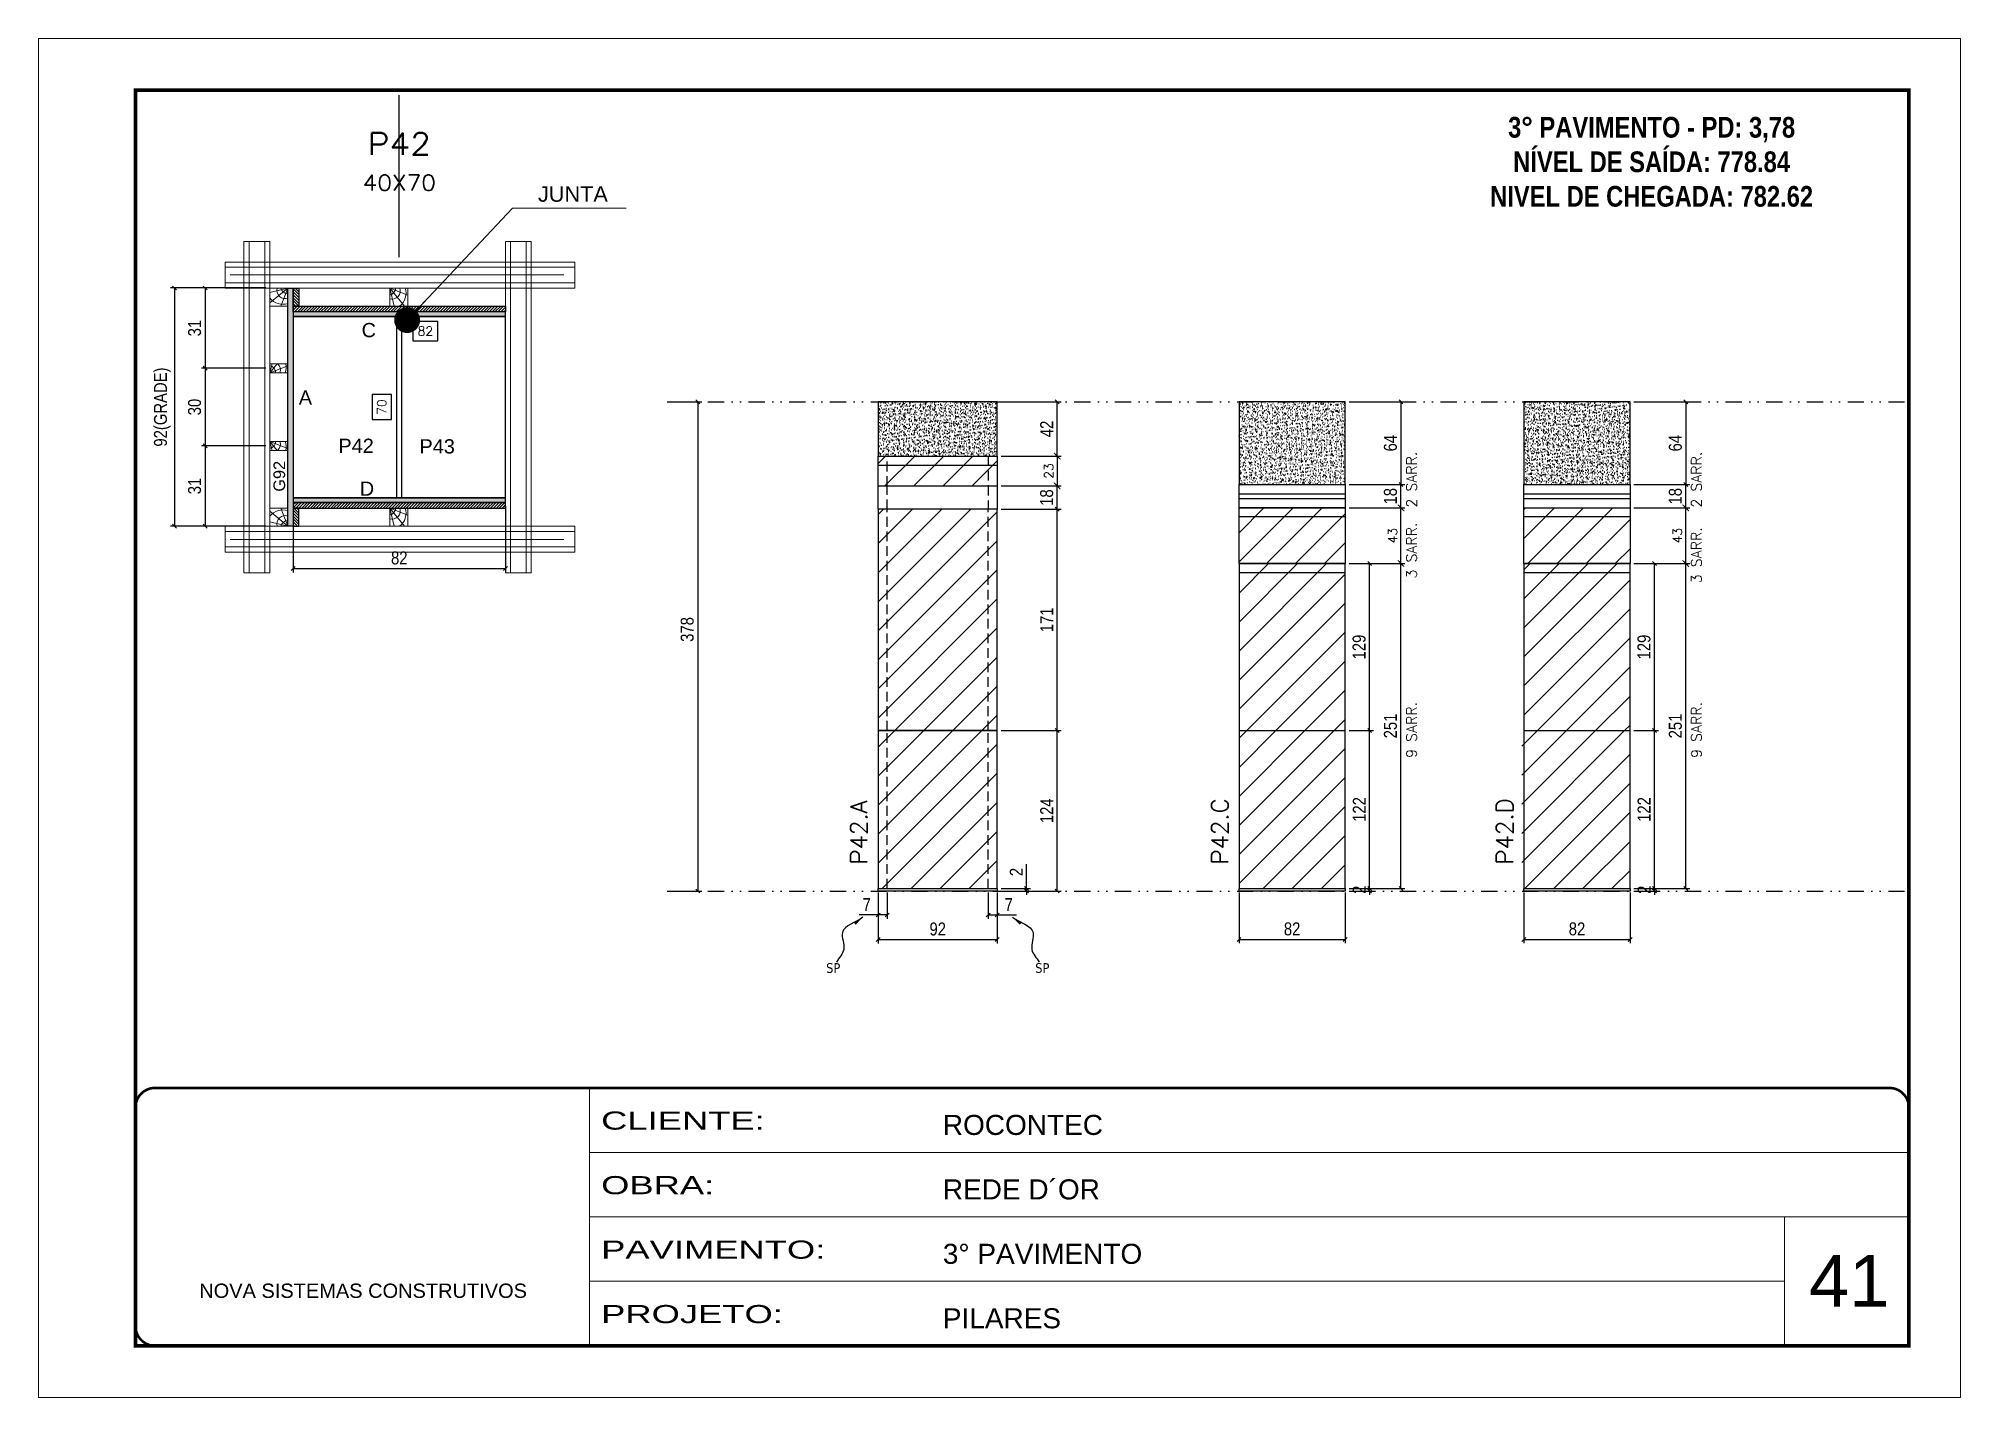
# Model space of a CAD drawing. Extents: x 2949 to 9203, y -16089 to 12527.
# Drawn here: x 2949 to 4434, y -9 to 1041 of the extents above; entities that cross this region are included whole.
import ezdxf
from ezdxf.enums import TextEntityAlignment as Align

# ---------------------------------------------------------------- set-up
doc = ezdxf.new("R2010")
doc.units = 0
for name, pattern in [('CONTINUO', [0]), ('DASHED', [0.75, 0.5, -0.25]), ('DIVIDE2', [0.625, 0.25, -0.125, 0, -0.125, 0, -0.125]), ('HIDDEN', [0.375, 0.25, -0.125])]:
    doc.linetypes.add(name, pattern=pattern)
for name, color, linetype, lineweight in [('CARIMBO', 255, 'Continuous', 9), ('Folhas', 255, 'Continuous', 9), ('Hachura', 251, 'Continuous', 9), ('Madeira', 126, 'Continuous', 18), ('Perfil Metálico', 224, 'Continuous', 18), ('SARRAFO DE PRESSAO', 251, 'DASHED', 9), ('Texto Seção', 7, 'Continuous', 15)]:
    doc.layers.add(name, color=color, linetype=linetype, lineweight=lineweight)
for name, color, linetype in [('CHAPA', 1, 'Continuous'), ('COTA', 241, 'Continuous'), ('cotas', 4, 'Continuous'), ('MEIO_PONT', 93, 'Continuous'), ('NOMENCLATURA', 7, 'Continuous'), ('Nível', 160, 'Continuous'), ('Painéis', 200, 'Continuous'), ('SARR_2.2x7', 40, 'Continuous'), ('SARRAFO', 251, 'Continuous'), ('Sarrafo de Pressão', 42, 'HIDDEN'), ('texto', 7, 'Continuous'), ('Texto de Titulo', 7, 'Continuous'), ('Texto Qtd Sarr', 242, 'Continuous'), ('TEXTO_GERAL', 7, 'Continuous')]:
    doc.layers.add(name, color=color, linetype=linetype)
doc.styles.add('ARIAL', font='arial.ttf')
doc.styles.add('COTA TECNICA', font='techl___.ttf', dxfattribs={"height": 10})
doc.styles.add('COTA TECNICA 2X', font='techl___.ttf', dxfattribs={"height": 10})
doc.styles.add('COTA TECNICA-50', font='techl___.ttf', dxfattribs={"height": 10})
doc.styles.add('REGUA-120', font='ROMANS.shx', dxfattribs={"height": 15})
doc.styles.add('ROMANC', font='techb___.ttf', dxfattribs={"height": 2.5})
doc.styles.add('ROMANS', font='romans.shx')
doc.styles.add('SANSSERIF', font='sas_____.pfb')
doc.styles.get("Standard").update_dxf_attribs({"font": 'arial.ttf'})
doc.styles.add('Tecnologia', font='')
doc.styles.get('Tecnologia').set_extended_font_data('Forgotten Futurist')
doc.dimstyles.new('3x', dxfattribs={"dimtxt": 10, "dimasz": 5, "dimexe": 7, "dimexo": 5, "dimgap": 4, "dimtad": 1, "dimdec": 4, "dimlfac": 0.333333, "dimdsep": 46, "dimtxsty": 'Standard', "dimblk": 'DOT', "dimcen": 0.09, "dimclrd": 1, "dimclre": 1, "dimclrt": 2, "dimadec": 0, "dimazin": 2, "dimtfac": 1, "dimtdec": 4, "dimtmove": 0, "dimatfit": 3, "dimldrblk": 'DOT', "dimfxl": 1, "dimtolj": 1, "dimtzin": 0, "dimlwd": 9, "dimlwe": 9, "dimarcsym": 0})
doc.dimstyles.new('COTA PAINEL-50', dxfattribs={"dimtxt": 10, "dimasz": 3, "dimexe": 3, "dimexo": 3, "dimgap": 3, "dimtad": 1, "dimdec": 1, "dimzin": 12, "dimdsep": 46, "dimtxsty": 'COTA TECNICA-50', "dimblk1": 'OBLIQUE', "dimblk2": 'OBLIQUE', "dimsah": 1, "dimcen": 0.9, "dimclrd": 4, "dimclre": 4, "dimclrt": 240, "dimadec": 1, "dimazin": 3, "dimtfac": 1, "dimtdec": 1, "dimtmove": 0, "dimatfit": 3, "dimfxl": 1, "dimtolj": 1, "dimtzin": 12, "dimarcsym": 0})
doc.dimstyles.new('Cota Paínel', dxfattribs={"dimtxt": 7, "dimasz": 5, "dimexe": 3, "dimexo": 3, "dimgap": 3, "dimtad": 1, "dimdec": 1, "dimzin": 12, "dimdsep": 46, "dimtxsty": 'ROMANS', "dimblk": 'ARCHTICK', "dimcen": 0, "dimclrd": 4, "dimclre": 4, "dimclrt": 1, "dimadec": 1, "dimazin": 3, "dimtfac": 1, "dimtdec": 1, "dimtmove": 0, "dimatfit": 3, "dimldrblk": 'OBLIQUE', "dimfxl": 1, "dimtolj": 1, "dimtzin": 12, "dimarcsym": 0})
doc.dimstyles.new('PAINEL', dxfattribs={"dimtxt": 10, "dimasz": 3, "dimexe": 3, "dimexo": 3, "dimgap": 3, "dimtad": 1, "dimdec": 1, "dimzin": 12, "dimdsep": 46, "dimtxsty": 'COTA TECNICA', "dimblk1": 'OBLIQUE', "dimblk2": 'OBLIQUE', "dimsah": 1, "dimcen": 0.9, "dimclrd": 4, "dimclre": 4, "dimclrt": 240, "dimadec": 1, "dimazin": 3, "dimtfac": 1, "dimtdec": 1, "dimtmove": 0, "dimatfit": 3, "dimfxl": 1, "dimtolj": 1, "dimtzin": 12, "dimarcsym": 0})
doc.dimstyles.new('SECAO PILAR', dxfattribs={"dimtxt": 10, "dimasz": 3, "dimexe": 3, "dimexo": 3, "dimgap": 3, "dimtad": 1, "dimdec": 1, "dimlfac": 0.5, "dimzin": 12, "dimdsep": 46, "dimtxsty": 'COTA TECNICA 2X', "dimblk1": 'OBLIQUE', "dimblk2": 'OBLIQUE', "dimsah": 1, "dimcen": 0.9, "dimclrd": 256, "dimclre": 256, "dimclrt": 256, "dimadec": 1, "dimazin": 3, "dimtfac": 1, "dimtdec": 1, "dimtmove": 0, "dimatfit": 3, "dimfxl": 1, "dimtolj": 1, "dimtzin": 12, "dimarcsym": 0})
doc.dimstyles.new('SECÇÃO 2', dxfattribs={"dimtxt": 7, "dimasz": 6, "dimexe": 0.18, "dimexo": 2, "dimgap": -4, "dimtad": 3, "dimdec": 1, "dimlfac": 0.5, "dimzin": 12, "dimdsep": 46, "dimtxsty": 'ROMANS', "dimblk": 'ARCHTICK', "dimcen": 0.09, "dimse1": 1, "dimse2": 1, "dimsd1": 1, "dimsd2": 1, "dimclrd": 180, "dimclre": 5, "dimclrt": 1, "dimadec": 0, "dimazin": 3, "dimtfac": 1, "dimtdec": 1, "dimtofl": 0, "dimtmove": 0, "dimatfit": 3, "dimldrblk": 'ARCHTICK', "dimfxl": 1, "dimtolj": 1, "dimtzin": 0, "dimarcsym": 0})
doc.dimstyles.get("Standard").update_dxf_attribs({"dimtxt": 0.18, "dimasz": 0.18, "dimexe": 0.18, "dimexo": 0.0625, "dimgap": 0.09, "dimtad": 0, "dimtih": 1, "dimtoh": 1, "dimdec": 4, "dimzin": 0, "dimdsep": 46, "dimtxsty": 'Standard', "dimcen": 0.09, "dimadec": 0, "dimazin": 0, "dimtfac": 1, "dimtdec": 4, "dimtofl": 0, "dimtmove": 0, "dimatfit": 3, "dimfxl": 1, "dimtolj": 1, "dimtzin": 0, "dimarcsym": 0})
pattern_1 = [(45, (-129193.428, -30753.496), (-11.2253202, 11.2253202), [])]
pattern_2 = [(45, (-129347.96, -30753.496), (-11.2253202, 11.2253202), [])]
pattern_3 = [(50, (-2272.1676, 3456.484), (5.46554, -0.4781726), [0.5715, -6.2865]), (355, (-2272.1676, 3456.484), (-1.0573026, 5.7317054), [0.4572, -5.0292175]), (100.451445, (-2271.712, 3456.4443), (4.4082374, 5.2535326), [0.4857003, -5.3427073]), (46.1842, (-2272.1676, 3458.008), (8.132371, -1.26127), [0.85725, -9.42975]), (96.63556, (-2271.49, 3457.903), (7.122124, 7.422784), [0.728551, -8.014068]), (351.18415, (-2272.1676, 3458.008), (7.122124, 7.422784), [0.685799, -7.543792]), (21, (-2271.4056, 3457.627), (4.5484317, -3.067956), [0.5715, -6.2865]), (326, (-2271.4056, 3457.627), (1.854061, 5.525639), [0.4572, -5.0292]), (71.451445, (-2271.0265, 3457.3715), (6.4024926, 2.457683), [0.4857003, -5.342698]), (37.5, (-2272.1676, 3456.4842), (0.0926581, 2.53665117), [0, -4.96824, 0, -5.1054, 0, -5.04825]), (7.5, (-2272.1676, 3456.4842), (2.0045899, 3.0054172), [0, -2.91084, 0, -4.85394, 0, -1.92405]), (327.5, (-2273.8668, 3456.4842), (4.06771786, -0.1718623), [0, -1.905, 0, -5.9436, 0, -7.8867]), (317.5, (-2274.6288, 3456.4842), (4.4438754, 0.7627947), [0, -2.4765, 0, -3.94716, 0, -5.6007])]
pattern_4 = [(45, (12714.7807, 23573.9698), (-1.12253202, 1.12253202), [])]
pattern_5 = [(45, (-1598.5, 3445.725), (-11.22532, 11.22532), [])]

msp = doc.modelspace()

# ---------------------------------------------------------------- texts
at = {"color": 0, "linetype": 'Continuous', "ltscale": 5, "style": 'ARIAL'}
msp.add_text('JUNTA', height=12, dxfattribs=at).set_placement((3334.94, 914.83))
at = {"layer": 'CARIMBO', "style": 'ARIAL'}
msp.add_text('41', height=40, dxfattribs=at).set_placement((4316.89, 61.13))
at = {"layer": 'NOMENCLATURA', "color": 2, "insert": (4195.36, 1007.04), "char_height": 16, "attachment_point": 2, "style": 'ROMANC'}
msp.add_mtext_dynamic_manual_height_columns('\\P3° PAVIMENTO - PD: 3,78\\PNÍVEL DE SAÍDA: 778.84\\PNIVEL DE CHEGADA: 782.62', width=300.2766, gutter_width=1, heights=[0], dxfattribs=at)
at = {"layer": 'texto', "color": 0, "char_height": 7.5, "attachment_point": 5}
for insert in [(3563.07, 322.78), (3724.62, 322.78)]:
    msp.add_mtext('{\\fTahoma|b0|i0|c0|p34;\\C4;SP}', dxfattribs=dict(at, insert=insert))
at = {"layer": 'Texto Seção', "linetype": 'Continuous', "style": 'ROMANS'}
for s, p in [('2 SARR.', (4013.89, 678.51)), ('2 SARR.', (4233.96, 678.51)), ('3 SARR.', (4013.89, 623.74)), ('3 SARR.', (4233.96, 620.11)), ('9 SARR.', (4013.89, 485.18)), ('9 SARR.', (4233.96, 485.18))]:
    msp.add_text(s, height=8, rotation=90, dxfattribs=at).set_placement(p)
at = {"layer": 'Texto Seção', "char_height": 13, "width": 285.3299, "attachment_point": 7, "rotation": 90, "style": 'REGUA-120'}
for s, insert in [('P42.A', (3589.29, 402.73)), ('P42.C', (3868.29, 402.73)), ('P42.D', (4088.36, 402.73))]:
    msp.add_mtext(s, dxfattribs=dict(at, insert=insert))
at = {"layer": 'TEXTO_GERAL', "style": 'ARIAL'}
for s, p in [('C', (3204.24, 815.66)), ('A', (3155.29, 763.61)), ('P42', (3194.47, 726.28)), ('P43', (3257.09, 725.83)), ('D', (3202.83, 693.16))]:
    msp.add_text(s, height=11, dxfattribs=at).set_placement(p, align=Align.MIDDLE_CENTER)
at = {"layer": 'TEXTO_GERAL', "color": 0, "linetype": 'Continuous', "style": 'SANSSERIF'}
msp.add_text('G92', height=9, rotation=90, dxfattribs=at).set_placement((3135.1, 690.83), align=Align.MIDDLE_LEFT)

# ---------------------------------------------------------------- blocks, each defined once
blk = doc.blocks.new('9999999999')
at = {"color": 30, "linetype": 'CONTINUO'}
for p, q in [((98564.6, 34230.2), (98564.6, 34429.4)), ((98564.6, 34379.6), (99584, 34379.6)), ((98564.6, 34329.8), (99488, 34329.8)), ((99584, 34329.8), (99488, 34329.8)), ((99488, 34329.8), (99488, 34230.2)), ((98564.6, 34280), (99488, 34280))]:
    blk.add_line(p, q, dxfattribs=at)
at = {"color": 30, "linetype": 'CONTINUO', "const_width": 2}
blk.add_lwpolyline([(99584, 34230.2), (99584, 34414.4, 0.414214), (99569, 34429.4), (98229, 34429.4, 0.414214), (98214, 34414.4), (98214, 34245.2, 0.414214), (98229, 34230.2), (99584, 34230.2)], format="xyb", dxfattribs=at)
at = {"layer": 'Folhas'}
blk.add_lwpolyline([(98139, 34190.2), (99624, 34190.2), (99624, 35240.2), (98139, 35240.2)], close=True, dxfattribs=at)
at = {"layer": 'Folhas', "color": 30, "const_width": 3}
blk.add_lwpolyline([(98214, 34230.2), (99584, 34230.2), (99584, 35200.2), (98214, 35200.2)], close=True, dxfattribs=at)
at = {"color": 7, "linetype": 'Continuous', "ltscale": 5, "style": 'ARIAL'}
for s, height, p in [('ROCONTEC', 15.48, (98837.7, 34393.1)), ('REDE D´OR', 15.48, (98837.7, 34343.3)), ('3° PAVIMENTO', 15.483, (98837.7, 34293.5)), ('NOVA SISTEMAS CONSTRUTIVOS', 11.059, (98263.2, 34267.2)), ('PILARES', 15.48, (98837.7, 34243.7))]:
    blk.add_text(s, height=height, dxfattribs=at).set_placement(p)
at = {"layer": 'Folhas', "color": 7, "style": 'Tecnologia', "width": 1.5}
for s, p in [('CLIENTE:', (98573.7, 34397.2)), ('OBRA:', (98573.7, 34347.3)), ('PAVIMENTO:', (98573.7, 34297.5)), ('PROJETO:', (98573.7, 34247.7))]:
    blk.add_text(s, height=14, dxfattribs=at).set_placement(p)
blk = doc.blocks.new('_Oblique')
at = {"color": 0, "linetype": 'ByBlock', "lineweight": -2}
blk.add_line((-0.5, -0.5), (0.5, 0.5), dxfattribs=at)
blk = doc.blocks.new('*D1352')
at = {"layer": 'cotas', "color": 4, "linetype": 'ByBlock', "lineweight": -2, "transparency": 16777216}
for p, q in [((3437.8, 760.3), (3461.5, 760.3)), ((3458.5, 760.3), (3458.5, 382.3)), ((3437.8, 382.3), (3461.5, 382.3))]:
    blk.add_line(p, q, dxfattribs=at)
at = {"layer": 'Defpoints', "color": 0, "linetype": 'ByBlock', "transparency": 16777216}
for p in [(3434.8, 760.3), (3434.8, 382.3), (3458.5, 382.3)]:
    blk.add_point(p, dxfattribs=at)
at = {"layer": 'cotas', "color": 4, "linetype": 'ByBlock', "lineweight": -2, "transparency": 16777216, "xscale": 3, "yscale": 3, "zscale": 3}
for p, rotation in [((3458.5, 760.3), 90), ((3458.5, 382.3), 270)]:
    blk.add_blockref('_Oblique', p, dxfattribs=dict(at, rotation=rotation))
at = {"layer": 'cotas', "color": 240, "linetype": 'ByBlock', "transparency": 16777216, "insert": (3450.3, 584.4), "char_height": 10, "attachment_point": 5, "rotation": 90, "style": 'COTA TECNICA'}
blk.add_mtext('\\A1;378', dxfattribs=at)
blk = doc.blocks.new('*D1334')
at = {"layer": 'COTA', "color": 4, "lineweight": -2, "transparency": 16777216}
for p, q in [((3597.8, 381.3), (3597.8, 341.8)), ((3689.8, 381.3), (3689.8, 341.8)), ((3597.8, 344.8), (3689.8, 344.8))]:
    blk.add_line(p, q, dxfattribs=at)
at = {"layer": 'Defpoints', "color": 0, "transparency": 16777216}
for p in [(3597.8, 384.3), (3689.8, 384.3), (3689.8, 344.8)]:
    blk.add_point(p, dxfattribs=at)
at = {"layer": 'COTA', "color": 4, "lineweight": -2, "transparency": 16777216, "xscale": 3, "yscale": 3, "zscale": 3, "rotation": 180}
blk.add_blockref('_Oblique', (3597.8, 344.8), dxfattribs=at)
at = {"layer": 'COTA', "color": 4, "lineweight": -2, "transparency": 16777216, "xscale": 3, "yscale": 3, "zscale": 3}
blk.add_blockref('_Oblique', (3689.8, 344.8), dxfattribs=at)
at = {"layer": 'COTA', "color": 240, "transparency": 16777216, "insert": (3643.8, 352.9), "char_height": 10, "attachment_point": 5, "style": 'COTA TECNICA'}
blk.add_mtext('\\A1;92', dxfattribs=at)
blk = doc.blocks.new('*D1335')
at = {"layer": 'COTA', "color": 4, "lineweight": -2, "transparency": 16777216}
for p, q in [((3692.8, 760.3), (3739.1, 760.3)), ((3736.1, 718.3), (3736.1, 760.3)), ((3692.8, 718.3), (3739.1, 718.3))]:
    blk.add_line(p, q, dxfattribs=at)
at = {"layer": 'Defpoints', "color": 0, "transparency": 16777216}
for p in [(3689.8, 760.3), (3736.1, 760.3), (3689.8, 718.3)]:
    blk.add_point(p, dxfattribs=at)
at = {"layer": 'COTA', "color": 4, "lineweight": -2, "transparency": 16777216, "xscale": 3, "yscale": 3, "zscale": 3}
for p, rotation in [((3736.1, 760.3), 90), ((3736.1, 718.3), 270)]:
    blk.add_blockref('_Oblique', p, dxfattribs=dict(at, rotation=rotation))
at = {"layer": 'COTA', "color": 240, "transparency": 16777216, "insert": (3728, 739.3), "char_height": 10, "attachment_point": 5, "rotation": 90, "style": 'COTA TECNICA'}
blk.add_mtext('\\A1;42', dxfattribs=at)
blk = doc.blocks.new('*D1336')
at = {"layer": 'COTA', "color": 4, "lineweight": -2, "transparency": 16777216}
for p, q in [((3597.8, 379.3), (3597.8, 360.8)), ((3604.8, 381.3), (3604.8, 360.8)), ((3597.8, 363.8), (3583.1, 363.8)), ((3604.8, 363.8), (3597.8, 363.8))]:
    blk.add_line(p, q, dxfattribs=at)
at = {"layer": 'Defpoints', "color": 0, "transparency": 16777216}
for p in [(3597.8, 382.3), (3604.8, 384.3), (3597.8, 363.8)]:
    blk.add_point(p, dxfattribs=at)
at = {"layer": 'COTA', "color": 4, "lineweight": -2, "transparency": 16777216, "xscale": 3, "yscale": 3, "zscale": 3, "rotation": 180}
blk.add_blockref('_Oblique', (3597.8, 363.8), dxfattribs=at)
at = {"layer": 'COTA', "color": 4, "lineweight": -2, "transparency": 16777216, "xscale": 3, "yscale": 3, "zscale": 3}
blk.add_blockref('_Oblique', (3604.8, 363.8), dxfattribs=at)
at = {"layer": 'COTA', "color": 240, "transparency": 16777216, "insert": (3589, 371.8), "char_height": 10, "attachment_point": 5, "style": 'COTA TECNICA-50'}
blk.add_mtext('\\A1;7', dxfattribs=at)
blk = doc.blocks.new('*D1337')
at = {"layer": 'COTA', "color": 4, "lineweight": -2, "transparency": 16777216}
for p, q in [((3682.8, 381.3), (3682.8, 360.8)), ((3689.8, 379.3), (3689.8, 360.8)), ((3682.8, 363.8), (3689.8, 363.8)), ((3689.8, 363.8), (3704.6, 363.8))]:
    blk.add_line(p, q, dxfattribs=at)
at = {"layer": 'Defpoints', "color": 0, "transparency": 16777216}
for p in [(3682.8, 384.3), (3689.8, 382.3), (3689.8, 363.8)]:
    blk.add_point(p, dxfattribs=at)
at = {"layer": 'COTA', "color": 4, "lineweight": -2, "transparency": 16777216, "xscale": 3, "yscale": 3, "zscale": 3, "rotation": 180}
blk.add_blockref('_Oblique', (3682.8, 363.8), dxfattribs=at)
at = {"layer": 'COTA', "color": 4, "lineweight": -2, "transparency": 16777216, "xscale": 3, "yscale": 3, "zscale": 3}
blk.add_blockref('_Oblique', (3689.8, 363.8), dxfattribs=at)
at = {"layer": 'COTA', "color": 240, "transparency": 16777216, "insert": (3698.7, 371.8), "char_height": 10, "attachment_point": 5, "style": 'COTA TECNICA-50'}
blk.add_mtext('\\A1;7', dxfattribs=at)
blk = doc.blocks.new('*D1338')
at = {"layer": 'COTA', "color": 4, "lineweight": -2, "transparency": 16777216}
for p, q in [((3692.8, 506.3), (3739.1, 506.3)), ((3736.1, 382.3), (3736.1, 506.3)), ((3692.8, 382.3), (3739.1, 382.3))]:
    blk.add_line(p, q, dxfattribs=at)
at = {"layer": 'Defpoints', "color": 0, "transparency": 16777216}
for p in [(3689.8, 506.3), (3736.1, 506.3), (3689.8, 382.3)]:
    blk.add_point(p, dxfattribs=at)
at = {"layer": 'COTA', "color": 4, "lineweight": -2, "transparency": 16777216, "xscale": 3, "yscale": 3, "zscale": 3}
for p, rotation in [((3736.1, 506.3), 90), ((3736.1, 382.3), 270)]:
    blk.add_blockref('_Oblique', p, dxfattribs=dict(at, rotation=rotation))
at = {"layer": 'COTA', "color": 240, "transparency": 16777216, "insert": (3728, 444.3), "char_height": 10, "attachment_point": 5, "rotation": 90, "style": 'COTA TECNICA-50'}
blk.add_mtext('\\A1;124', dxfattribs=at)
blk = doc.blocks.new('*D1339')
at = {"layer": 'COTA', "color": 4, "lineweight": -2, "transparency": 16777216}
for p, q in [((3712.4, 384.3), (3712.4, 403.1)), ((3692.8, 384.3), (3715.4, 384.3)), ((3692.8, 382.3), (3715.4, 382.3)), ((3712.4, 382.3), (3712.4, 384.3)), ((3712.4, 382.3), (3712.4, 379.3))]:
    blk.add_line(p, q, dxfattribs=at)
at = {"layer": 'Defpoints', "color": 0, "transparency": 16777216}
for p in [(3689.8, 384.3), (3689.8, 382.3), (3712.4, 382.3)]:
    blk.add_point(p, dxfattribs=at)
at = {"layer": 'COTA', "color": 4, "lineweight": -2, "transparency": 16777216, "xscale": 3, "yscale": 3, "zscale": 3}
for p, rotation in [((3712.4, 384.3), 270), ((3712.4, 382.3), 90)]:
    blk.add_blockref('_Oblique', p, dxfattribs=dict(at, rotation=rotation))
at = {"layer": 'COTA', "color": 240, "transparency": 16777216, "insert": (3704.4, 397), "char_height": 10, "attachment_point": 5, "rotation": 90, "style": 'COTA TECNICA-50'}
blk.add_mtext('\\A1;2', dxfattribs=at)
blk = doc.blocks.new('*D1340')
at = {"layer": 'COTA', "color": 180, "lineweight": -2, "transparency": 16777216}
for p, q in [((3221.8, 765.8), (3206.8, 765.8)), ((3206.8, 765.8), (3206.8, 746.5)), ((3221.8, 746.5), (3221.8, 765.8)), ((3206.8, 746.5), (3221.8, 746.5))]:
    blk.add_line(p, q, dxfattribs=at)
at = {"layer": 'Defpoints', "color": 0, "transparency": 16777216}
for p in [(3145.8, 826.2), (3145.8, 686.2), (3225.8, 686.2)]:
    blk.add_point(p, dxfattribs=at)
at = {"layer": 'COTA', "color": 1, "transparency": 16777216, "insert": (3214.3, 756.2), "char_height": 7, "attachment_point": 5, "rotation": 90, "style": 'ROMANS'}
blk.add_mtext('\\A1;70', dxfattribs=at)
blk = doc.blocks.new('_ArchTick')
at = {"color": 0, "linetype": 'ByBlock', "const_width": 0.15}
blk.add_lwpolyline([(-0.5, -0.5), (0.5, 0.5)], dxfattribs=at)
blk = doc.blocks.new('*D1341')
at = {"layer": 'COTA', "color": 180, "lineweight": -2, "transparency": 16777216}
for p, q in [((3257.7, 822.4), (3238.3, 822.4)), ((3238.3, 822.4), (3238.3, 807.4)), ((3257.7, 807.4), (3257.7, 822.4)), ((3238.3, 807.4), (3257.7, 807.4))]:
    blk.add_line(p, q, dxfattribs=at)
at = {"layer": 'Defpoints', "color": 0, "transparency": 16777216}
for p in [(3145.8, 826.2), (3309.8, 826.2), (3309.8, 803.4)]:
    blk.add_point(p, dxfattribs=at)
at = {"layer": 'COTA', "color": 1, "transparency": 16777216, "insert": (3248, 814.9), "char_height": 7, "attachment_point": 5, "style": 'ROMANS'}
blk.add_mtext('\\A1;82', dxfattribs=at)
blk = doc.blocks.new('titulo1')
at = {"layer": 'Defpoints', "color": 252, "linetype": 'HIDDEN', "ltscale": 2}
blk.add_line((0, 0), (0, 125), dxfattribs=at)
at = {"layer": 'Defpoints', "style": 'ROMANS', "oblique": 15}
blk.add_attdef('FOLHA', text='', height=10, dxfattribs=at).set_placement((0, 15.6), align=Align.MIDDLE_CENTER)
at = {"layer": 'Texto Qtd Sarr', "color": 3, "style": 'ROMANS', "oblique": 15}
for tag, height, p in [('TITULO', 17, (0, 71.4)), ('SEÇÃO', 12, (0, 41.5))]:
    blk.add_attdef(tag, text='', height=height, dxfattribs=at).set_placement(p, align=Align.MIDDLE_CENTER)
blk = doc.blocks.new('*D1342')
at = {"layer": 'COTA', "lineweight": -2, "transparency": 16777216}
for p, q in [((3124.8, 848.2), (3051.1, 848.2)), ((3054.1, 848.2), (3054.1, 664.2)), ((3124.8, 664.2), (3051.1, 664.2))]:
    blk.add_line(p, q, dxfattribs=at)
at = {"layer": 'Defpoints', "color": 0, "transparency": 16777216}
for p in [(3127.8, 848.2), (3054.1, 664.2), (3127.8, 664.2)]:
    blk.add_point(p, dxfattribs=at)
at = {"layer": 'COTA', "lineweight": -2, "transparency": 16777216, "xscale": 3, "yscale": 3, "zscale": 3}
for p, rotation in [((3054.1, 848.2), 90), ((3054.1, 664.2), 270)]:
    blk.add_blockref('_Oblique', p, dxfattribs=dict(at, rotation=rotation))
at = {"layer": 'COTA', "transparency": 16777216, "insert": (3044.8, 756.2), "char_height": 10, "attachment_point": 5, "rotation": 90, "style": 'COTA TECNICA 2X'}
blk.add_mtext('\\A1;92(GRADE)', dxfattribs=at)
blk = doc.blocks.new('*D1343')
at = {"layer": 'COTA', "lineweight": -2, "transparency": 16777216}
for p, q in [((3124.8, 726.2), (3074.9, 726.2)), ((3077.9, 726.2), (3077.9, 664.2)), ((3124.8, 664.2), (3074.9, 664.2))]:
    blk.add_line(p, q, dxfattribs=at)
at = {"layer": 'Defpoints', "color": 0, "transparency": 16777216}
for p in [(3127.8, 726.2), (3077.9, 664.2), (3127.8, 664.2)]:
    blk.add_point(p, dxfattribs=at)
at = {"layer": 'COTA', "lineweight": -2, "transparency": 16777216, "xscale": 3, "yscale": 3, "zscale": 3}
for p, rotation in [((3077.9, 726.2), 90), ((3077.9, 664.2), 270)]:
    blk.add_blockref('_Oblique', p, dxfattribs=dict(at, rotation=rotation))
at = {"layer": 'COTA', "transparency": 16777216, "insert": (3069.7, 695.2), "char_height": 10, "attachment_point": 5, "rotation": 90, "style": 'COTA TECNICA 2X'}
blk.add_mtext('\\A1;31', dxfattribs=at)
blk = doc.blocks.new('PONTALETE')
at = {"layer": 'Madeira'}
for q in [(2.71, 7), (7, 5.76), (7, 1.74)]:
    blk.add_line((0, 0), q, dxfattribs=at)
blk.add_lwpolyline([(0, 0), (7, 0), (7, 7), (0, 7)], close=True, dxfattribs=at)
for centre, radius, start, end in [((2.04, 0.06), 6.23, 37.28179, 109.09128), ((1.09, 0.9), 3.19, 343.60304, 109.98471), ((-0.21, -0.78), 3.09, 14.63219, 86.0383)]:
    blk.add_arc(centre, radius, start, end, dxfattribs=at)
blk = doc.blocks.new('MEIO PONTALETE')
at = {"layer": 'Madeira'}
for q in [(2.71, 7), (3.5, 2.88), (3.5, 0.87)]:
    blk.add_line((0, 0), q, dxfattribs=at)
blk.add_lwpolyline([(0, 0), (3.5, 0), (3.5, 7), (0, 7)], close=True, dxfattribs=at)
for centre, radius, start, end in [((2.04, 0.06), 6.23, 76.44987, 109.09128), ((1.09, 0.9), 3.19, 40.90626, 109.98471), ((-0.21, -0.78), 3.09, 14.63219, 86.0383)]:
    blk.add_arc(centre, radius, start, end, dxfattribs=at)
blk = doc.blocks.new('*D1344')
at = {"layer": 'COTA', "lineweight": -2, "transparency": 16777216}
for p, q in [((3124.8, 848.2), (3074.9, 848.2)), ((3077.9, 848.2), (3077.9, 786.2)), ((3124.8, 786.2), (3074.9, 786.2))]:
    blk.add_line(p, q, dxfattribs=at)
at = {"layer": 'Defpoints', "color": 0, "transparency": 16777216}
for p in [(3127.8, 848.2), (3077.9, 786.2), (3127.8, 786.2)]:
    blk.add_point(p, dxfattribs=at)
at = {"layer": 'COTA', "lineweight": -2, "transparency": 16777216, "xscale": 3, "yscale": 3, "zscale": 3}
for p, rotation in [((3077.9, 848.2), 90), ((3077.9, 786.2), 270)]:
    blk.add_blockref('_Oblique', p, dxfattribs=dict(at, rotation=rotation))
at = {"layer": 'COTA', "transparency": 16777216, "insert": (3069.7, 817.2), "char_height": 10, "attachment_point": 5, "rotation": 90, "style": 'COTA TECNICA 2X'}
blk.add_mtext('\\A1;31', dxfattribs=at)
blk = doc.blocks.new('*D1345')
at = {"layer": 'COTA', "lineweight": -2, "transparency": 16777216}
for p, q in [((3124.8, 786.2), (3074.9, 786.2)), ((3077.9, 786.2), (3077.9, 726.2)), ((3124.8, 726.2), (3074.9, 726.2))]:
    blk.add_line(p, q, dxfattribs=at)
at = {"layer": 'Defpoints', "color": 0, "transparency": 16777216}
for p in [(3127.8, 786.2), (3077.9, 726.2), (3127.8, 726.2)]:
    blk.add_point(p, dxfattribs=at)
at = {"layer": 'COTA', "lineweight": -2, "transparency": 16777216, "xscale": 3, "yscale": 3, "zscale": 3}
for p, rotation in [((3077.9, 786.2), 90), ((3077.9, 726.2), 270)]:
    blk.add_blockref('_Oblique', p, dxfattribs=dict(at, rotation=rotation))
at = {"layer": 'COTA', "transparency": 16777216, "insert": (3069.7, 756.2), "char_height": 10, "attachment_point": 5, "rotation": 90, "style": 'COTA TECNICA 2X'}
blk.add_mtext('\\A1;30', dxfattribs=at)
blk = doc.blocks.new('*D1353')
at = {"layer": 'COTA', "lineweight": -2, "transparency": 16777216}
for p, q in [((3145.8, 679.6), (3145.8, 628.5)), ((3309.8, 679.6), (3309.8, 628.5)), ((3145.8, 631.5), (3309.8, 631.5))]:
    blk.add_line(p, q, dxfattribs=at)
at = {"layer": 'Defpoints', "color": 0, "transparency": 16777216}
for p in [(3145.8, 682.6), (3309.8, 682.6), (3309.8, 631.5)]:
    blk.add_point(p, dxfattribs=at)
at = {"layer": 'COTA', "lineweight": -2, "transparency": 16777216, "xscale": 3, "yscale": 3, "zscale": 3, "rotation": 180}
blk.add_blockref('_Oblique', (3145.8, 631.5), dxfattribs=at)
at = {"layer": 'COTA', "lineweight": -2, "transparency": 16777216, "xscale": 3, "yscale": 3, "zscale": 3}
blk.add_blockref('_Oblique', (3309.8, 631.5), dxfattribs=at)
at = {"layer": 'COTA', "transparency": 16777216, "insert": (3227.8, 639.6), "char_height": 10, "attachment_point": 5, "style": 'COTA TECNICA 2X'}
blk.add_mtext('\\A1;82', dxfattribs=at)
blk = doc.blocks.new('*D1346')
at = {"layer": 'COTA', "color": 4, "lineweight": -2, "transparency": 16777216}
for p, q in [((3876.6, 381.3), (3876.6, 341.9)), ((3958.6, 381.3), (3958.6, 341.9)), ((3876.6, 344.9), (3958.6, 344.9))]:
    blk.add_line(p, q, dxfattribs=at)
at = {"layer": 'Defpoints', "color": 0, "transparency": 16777216}
for p in [(3876.6, 384.3), (3958.6, 384.3), (3958.6, 344.9)]:
    blk.add_point(p, dxfattribs=at)
at = {"layer": 'COTA', "color": 4, "lineweight": -2, "transparency": 16777216, "xscale": 3, "yscale": 3, "zscale": 3, "rotation": 180}
blk.add_blockref('_Oblique', (3876.6, 344.9), dxfattribs=at)
at = {"layer": 'COTA', "color": 4, "lineweight": -2, "transparency": 16777216, "xscale": 3, "yscale": 3, "zscale": 3}
blk.add_blockref('_Oblique', (3958.6, 344.9), dxfattribs=at)
at = {"layer": 'COTA', "color": 240, "transparency": 16777216, "insert": (3917.6, 353), "char_height": 10, "attachment_point": 5, "style": 'COTA TECNICA'}
blk.add_mtext('\\A1;82', dxfattribs=at)
blk = doc.blocks.new('*D1347')
at = {"layer": 'COTA', "color": 4, "lineweight": -2, "transparency": 16777216}
for p, q in [((3977.5, 384.3), (3977.5, 387.3)), ((3961.6, 384.3), (3980.5, 384.3)), ((3961.6, 382.3), (3980.5, 382.3)), ((3977.5, 382.3), (3977.5, 384.3)), ((3977.5, 382.3), (3977.5, 379.3))]:
    blk.add_line(p, q, dxfattribs=at)
at = {"layer": 'Defpoints', "color": 0, "transparency": 16777216}
for p in [(3958.6, 384.3), (3958.6, 382.3), (3977.5, 384.3)]:
    blk.add_point(p, dxfattribs=at)
at = {"layer": 'COTA', "color": 4, "lineweight": -2, "transparency": 16777216, "xscale": 3, "yscale": 3, "zscale": 3}
for p, rotation in [((3977.5, 384.3), 270), ((3977.5, 382.3), 90)]:
    blk.add_blockref('_Oblique', p, dxfattribs=dict(at, rotation=rotation))
at = {"layer": 'COTA', "color": 240, "transparency": 16777216, "insert": (3969.5, 383.3), "char_height": 10, "attachment_point": 5, "rotation": 90, "style": 'COTA TECNICA-50'}
blk.add_mtext('\\A1;2', dxfattribs=at)
blk = doc.blocks.new('*D1354')
at = {"layer": 'COTA', "color": 4, "linetype": 'ByBlock', "lineweight": -2, "transparency": 16777216}
for p, q in [((3961.6, 760.3), (4004.7, 760.3)), ((4001.7, 760.3), (4001.7, 696.3)), ((3961.6, 696.3), (4004.7, 696.3))]:
    blk.add_line(p, q, dxfattribs=at)
at = {"layer": 'Defpoints', "color": 0, "linetype": 'ByBlock', "transparency": 16777216}
for p in [(3958.6, 760.3), (3958.6, 696.3), (4001.7, 696.3)]:
    blk.add_point(p, dxfattribs=at)
at = {"layer": 'COTA', "color": 4, "linetype": 'ByBlock', "lineweight": -2, "transparency": 16777216, "xscale": 3, "yscale": 3, "zscale": 3}
for p, rotation in [((4001.7, 760.3), 90), ((4001.7, 696.3), 270)]:
    blk.add_blockref('_Oblique', p, dxfattribs=dict(at, rotation=rotation))
at = {"layer": 'COTA', "color": 240, "linetype": 'ByBlock', "transparency": 16777216, "insert": (3993.6, 728.3), "char_height": 10, "attachment_point": 5, "rotation": 90, "style": 'COTA TECNICA'}
blk.add_mtext('\\A1;64', dxfattribs=at)
blk = doc.blocks.new('*D1355')
at = {"layer": 'COTA', "color": 4, "linetype": 'ByBlock', "lineweight": -2, "transparency": 16777216}
for p, q in [((3961.6, 635.3), (4004.7, 635.3)), ((4001.7, 384.3), (4001.7, 635.3)), ((3961.6, 384.3), (4004.7, 384.3))]:
    blk.add_line(p, q, dxfattribs=at)
at = {"layer": 'Defpoints', "color": 0, "linetype": 'ByBlock', "transparency": 16777216}
for p in [(3958.6, 635.3), (4001.7, 635.3), (3958.6, 384.3)]:
    blk.add_point(p, dxfattribs=at)
at = {"layer": 'COTA', "color": 4, "linetype": 'ByBlock', "lineweight": -2, "transparency": 16777216, "xscale": 3, "yscale": 3, "zscale": 3}
for p, rotation in [((4001.7, 635.3), 90), ((4001.7, 384.3), 270)]:
    blk.add_blockref('_Oblique', p, dxfattribs=dict(at, rotation=rotation))
at = {"layer": 'COTA', "color": 240, "linetype": 'ByBlock', "transparency": 16777216, "insert": (3993.6, 509.8), "char_height": 10, "attachment_point": 5, "rotation": 90, "style": 'COTA TECNICA'}
blk.add_mtext('\\A1;251', dxfattribs=at)
blk = doc.blocks.new('*D1348')
at = {"layer": 'COTA', "color": 4, "lineweight": -2, "transparency": 16777216}
for p, q in [((4096.7, 381.3), (4096.7, 341.9)), ((4178.7, 381.3), (4178.7, 341.9)), ((4096.7, 344.9), (4178.7, 344.9))]:
    blk.add_line(p, q, dxfattribs=at)
at = {"layer": 'Defpoints', "color": 0, "transparency": 16777216}
for p in [(4096.7, 384.3), (4178.7, 384.3), (4178.7, 344.9)]:
    blk.add_point(p, dxfattribs=at)
at = {"layer": 'COTA', "color": 4, "lineweight": -2, "transparency": 16777216, "xscale": 3, "yscale": 3, "zscale": 3, "rotation": 180}
blk.add_blockref('_Oblique', (4096.7, 344.9), dxfattribs=at)
at = {"layer": 'COTA', "color": 4, "lineweight": -2, "transparency": 16777216, "xscale": 3, "yscale": 3, "zscale": 3}
blk.add_blockref('_Oblique', (4178.7, 344.9), dxfattribs=at)
at = {"layer": 'COTA', "color": 240, "transparency": 16777216, "insert": (4137.7, 353), "char_height": 10, "attachment_point": 5, "style": 'COTA TECNICA'}
blk.add_mtext('\\A1;82', dxfattribs=at)
blk = doc.blocks.new('*D1349')
at = {"layer": 'COTA', "color": 4, "lineweight": -2, "transparency": 16777216}
for p, q in [((4197.6, 384.3), (4197.6, 387.3)), ((4181.7, 384.3), (4200.6, 384.3)), ((4181.7, 382.3), (4200.6, 382.3)), ((4197.6, 382.3), (4197.6, 384.3)), ((4197.6, 382.3), (4197.6, 379.3))]:
    blk.add_line(p, q, dxfattribs=at)
at = {"layer": 'Defpoints', "color": 0, "transparency": 16777216}
for p in [(4178.7, 384.3), (4178.7, 382.3), (4197.6, 384.3)]:
    blk.add_point(p, dxfattribs=at)
at = {"layer": 'COTA', "color": 4, "lineweight": -2, "transparency": 16777216, "xscale": 3, "yscale": 3, "zscale": 3}
for p, rotation in [((4197.6, 384.3), 270), ((4197.6, 382.3), 90)]:
    blk.add_blockref('_Oblique', p, dxfattribs=dict(at, rotation=rotation))
at = {"layer": 'COTA', "color": 240, "transparency": 16777216, "insert": (4189.6, 383.3), "char_height": 10, "attachment_point": 5, "rotation": 90, "style": 'COTA TECNICA-50'}
blk.add_mtext('\\A1;2', dxfattribs=at)
blk = doc.blocks.new('*D1356')
at = {"layer": 'COTA', "color": 4, "linetype": 'ByBlock', "lineweight": -2, "transparency": 16777216}
for p, q in [((4181.7, 760.3), (4224.8, 760.3)), ((4221.8, 760.3), (4221.8, 696.3)), ((4181.7, 696.3), (4224.8, 696.3))]:
    blk.add_line(p, q, dxfattribs=at)
at = {"layer": 'Defpoints', "color": 0, "linetype": 'ByBlock', "transparency": 16777216}
for p in [(4178.7, 760.3), (4178.7, 696.3), (4221.8, 696.3)]:
    blk.add_point(p, dxfattribs=at)
at = {"layer": 'COTA', "color": 4, "linetype": 'ByBlock', "lineweight": -2, "transparency": 16777216, "xscale": 3, "yscale": 3, "zscale": 3}
for p, rotation in [((4221.8, 760.3), 90), ((4221.8, 696.3), 270)]:
    blk.add_blockref('_Oblique', p, dxfattribs=dict(at, rotation=rotation))
at = {"layer": 'COTA', "color": 240, "linetype": 'ByBlock', "transparency": 16777216, "insert": (4213.7, 728.3), "char_height": 10, "attachment_point": 5, "rotation": 90, "style": 'COTA TECNICA'}
blk.add_mtext('\\A1;64', dxfattribs=at)
blk = doc.blocks.new('*D1357')
at = {"layer": 'COTA', "color": 4, "linetype": 'ByBlock', "lineweight": -2, "transparency": 16777216}
for p, q in [((4181.7, 635.3), (4224.8, 635.3)), ((4221.8, 384.3), (4221.8, 635.3)), ((4181.7, 384.3), (4224.8, 384.3))]:
    blk.add_line(p, q, dxfattribs=at)
at = {"layer": 'Defpoints', "color": 0, "linetype": 'ByBlock', "transparency": 16777216}
for p in [(4178.7, 635.3), (4221.8, 635.3), (4178.7, 384.3)]:
    blk.add_point(p, dxfattribs=at)
at = {"layer": 'COTA', "color": 4, "linetype": 'ByBlock', "lineweight": -2, "transparency": 16777216, "xscale": 3, "yscale": 3, "zscale": 3}
for p, rotation in [((4221.8, 635.3), 90), ((4221.8, 384.3), 270)]:
    blk.add_blockref('_Oblique', p, dxfattribs=dict(at, rotation=rotation))
at = {"layer": 'COTA', "color": 240, "linetype": 'ByBlock', "transparency": 16777216, "insert": (4213.7, 509.8), "char_height": 10, "attachment_point": 5, "rotation": 90, "style": 'COTA TECNICA'}
blk.add_mtext('\\A1;251', dxfattribs=at)
blk = doc.blocks.new('_Dot')
at = {"color": 0, "linetype": 'ByBlock', "lineweight": -2}
blk.add_line((-0.5, 0), (-1, 0), dxfattribs=at)
at = {"color": 0, "linetype": 'ByBlock', "const_width": 0.5}
blk.add_lwpolyline([(-0.25, 0, 1), (0.25, 0, 1)], format="xyb", close=True, dxfattribs=at)
blk = doc.blocks.new('*D1358')
at = {"layer": 'COTA', "color": 4, "linetype": 'ByBlock', "lineweight": -2, "transparency": 16777216}
for p, q in [((3692.8, 677.3), (3739.1, 677.3)), ((3736.1, 506.3), (3736.1, 677.3)), ((3692.8, 506.3), (3739.1, 506.3))]:
    blk.add_line(p, q, dxfattribs=at)
at = {"layer": 'Defpoints', "color": 0, "linetype": 'ByBlock', "transparency": 16777216}
for p in [(3689.8, 677.3), (3736.1, 677.3), (3689.8, 506.3)]:
    blk.add_point(p, dxfattribs=at)
at = {"layer": 'COTA', "color": 4, "linetype": 'ByBlock', "lineweight": -2, "transparency": 16777216, "xscale": 3, "yscale": 3, "zscale": 3}
for p, rotation in [((3736.1, 677.3), 90), ((3736.1, 506.3), 270)]:
    blk.add_blockref('_Oblique', p, dxfattribs=dict(at, rotation=rotation))
at = {"layer": 'COTA', "color": 240, "linetype": 'ByBlock', "transparency": 16777216, "insert": (3728, 591.8), "char_height": 10, "attachment_point": 5, "rotation": 90, "style": 'COTA TECNICA'}
blk.add_mtext('\\A1;171', dxfattribs=at)
blk = doc.blocks.new('*D1359')
at = {"layer": 'COTA', "color": 4, "linetype": 'ByBlock', "lineweight": -2, "transparency": 16777216}
for p, q in [((3961.6, 506.3), (3980.5, 506.3)), ((3977.5, 384.3), (3977.5, 506.3)), ((3961.6, 384.3), (3980.5, 384.3))]:
    blk.add_line(p, q, dxfattribs=at)
at = {"layer": 'Defpoints', "color": 0, "linetype": 'ByBlock', "transparency": 16777216}
for p in [(3958.6, 506.3), (3977.5, 506.3), (3958.6, 384.3)]:
    blk.add_point(p, dxfattribs=at)
at = {"layer": 'COTA', "color": 4, "linetype": 'ByBlock', "lineweight": -2, "transparency": 16777216, "xscale": 3, "yscale": 3, "zscale": 3}
for p, rotation in [((3977.5, 506.3), 90), ((3977.5, 384.3), 270)]:
    blk.add_blockref('_Oblique', p, dxfattribs=dict(at, rotation=rotation))
at = {"layer": 'COTA', "color": 240, "linetype": 'ByBlock', "transparency": 16777216, "insert": (3969.5, 445.3), "char_height": 10, "attachment_point": 5, "rotation": 90, "style": 'COTA TECNICA'}
blk.add_mtext('\\A1;122', dxfattribs=at)
blk = doc.blocks.new('*D1360')
at = {"layer": 'COTA', "color": 4, "linetype": 'ByBlock', "lineweight": -2, "transparency": 16777216}
for p, q in [((3961.6, 635.3), (3980.5, 635.3)), ((3977.5, 506.3), (3977.5, 635.3)), ((3961.6, 506.3), (3980.5, 506.3))]:
    blk.add_line(p, q, dxfattribs=at)
at = {"layer": 'Defpoints', "color": 0, "linetype": 'ByBlock', "transparency": 16777216}
for p in [(3958.6, 635.3), (3977.5, 635.3), (3958.6, 506.3)]:
    blk.add_point(p, dxfattribs=at)
at = {"layer": 'COTA', "color": 4, "linetype": 'ByBlock', "lineweight": -2, "transparency": 16777216, "xscale": 3, "yscale": 3, "zscale": 3}
for p, rotation in [((3977.5, 635.3), 90), ((3977.5, 506.3), 270)]:
    blk.add_blockref('_Oblique', p, dxfattribs=dict(at, rotation=rotation))
at = {"layer": 'COTA', "color": 240, "linetype": 'ByBlock', "transparency": 16777216, "insert": (3969.4, 570.8), "char_height": 10, "attachment_point": 5, "rotation": 90, "style": 'COTA TECNICA'}
blk.add_mtext('\\A1;129', dxfattribs=at)
blk = doc.blocks.new('*D1361')
at = {"layer": 'COTA', "color": 4, "linetype": 'ByBlock', "lineweight": -2, "transparency": 16777216}
for p, q in [((3961.6, 506.3), (3980.5, 506.3)), ((3977.5, 384.3), (3977.5, 506.3)), ((3961.6, 384.3), (3980.5, 384.3))]:
    blk.add_line(p, q, dxfattribs=at)
at = {"layer": 'Defpoints', "color": 0, "linetype": 'ByBlock', "transparency": 16777216}
for p in [(3958.6, 506.3), (3977.5, 506.3), (3958.6, 384.3)]:
    blk.add_point(p, dxfattribs=at)
at = {"layer": 'COTA', "color": 4, "linetype": 'ByBlock', "lineweight": -2, "transparency": 16777216, "xscale": 3, "yscale": 3, "zscale": 3}
for p, rotation in [((3977.5, 506.3), 90), ((3977.5, 384.3), 270)]:
    blk.add_blockref('_Oblique', p, dxfattribs=dict(at, rotation=rotation))
at = {"layer": 'COTA', "color": 240, "linetype": 'ByBlock', "transparency": 16777216, "insert": (3969.5, 445.3), "char_height": 10, "attachment_point": 5, "rotation": 90, "style": 'COTA TECNICA'}
blk.add_mtext('\\A1;122', dxfattribs=at)
blk = doc.blocks.new('*D1350')
at = {"layer": 'COTA', "color": 4, "linetype": 'ByBlock', "lineweight": -2, "transparency": 16777216}
for p, q in [((4181.7, 635.3), (4200.6, 635.3)), ((4197.6, 506.3), (4197.6, 635.3)), ((4181.7, 506.3), (4200.6, 506.3))]:
    blk.add_line(p, q, dxfattribs=at)
at = {"layer": 'Defpoints', "color": 0, "linetype": 'ByBlock', "transparency": 16777216}
for p in [(4178.7, 635.3), (4197.6, 635.3), (4178.7, 506.3)]:
    blk.add_point(p, dxfattribs=at)
at = {"layer": 'COTA', "color": 4, "linetype": 'ByBlock', "lineweight": -2, "transparency": 16777216, "xscale": 3, "yscale": 3, "zscale": 3}
for p, rotation in [((4197.6, 635.3), 90), ((4197.6, 506.3), 270)]:
    blk.add_blockref('_Oblique', p, dxfattribs=dict(at, rotation=rotation))
at = {"layer": 'COTA', "color": 240, "linetype": 'ByBlock', "transparency": 16777216, "insert": (4189.5, 570.8), "char_height": 10, "attachment_point": 5, "rotation": 90, "style": 'COTA TECNICA'}
blk.add_mtext('\\A1;129', dxfattribs=at)
blk = doc.blocks.new('*D1351')
at = {"layer": 'COTA', "color": 4, "linetype": 'ByBlock', "lineweight": -2, "transparency": 16777216}
for p, q in [((4181.7, 506.3), (4200.6, 506.3)), ((4197.6, 384.3), (4197.6, 506.3)), ((4181.7, 384.3), (4200.6, 384.3))]:
    blk.add_line(p, q, dxfattribs=at)
at = {"layer": 'Defpoints', "color": 0, "linetype": 'ByBlock', "transparency": 16777216}
for p in [(4178.7, 506.3), (4197.6, 506.3), (4178.7, 384.3)]:
    blk.add_point(p, dxfattribs=at)
at = {"layer": 'COTA', "color": 4, "linetype": 'ByBlock', "lineweight": -2, "transparency": 16777216, "xscale": 3, "yscale": 3, "zscale": 3}
for p, rotation in [((4197.6, 506.3), 90), ((4197.6, 384.3), 270)]:
    blk.add_blockref('_Oblique', p, dxfattribs=dict(at, rotation=rotation))
at = {"layer": 'COTA', "color": 240, "linetype": 'ByBlock', "transparency": 16777216, "insert": (4189.5, 445.3), "char_height": 10, "attachment_point": 5, "rotation": 90, "style": 'COTA TECNICA'}
blk.add_mtext('\\A1;122', dxfattribs=at)
blk = doc.blocks.new('*D1362')
at = {"layer": 'COTA', "color": 4, "lineweight": -2, "transparency": 16777216}
for p, q in [((3692.8, 718.3), (3739.1, 718.3)), ((3736.1, 718.3), (3736.1, 695.3)), ((3692.8, 695.3), (3739.1, 695.3))]:
    blk.add_line(p, q, dxfattribs=at)
at = {"layer": 'Defpoints', "color": 0, "transparency": 16777216}
for p in [(3689.8, 718.3), (3689.8, 695.3), (3736.1, 695.3)]:
    blk.add_point(p, dxfattribs=at)
at = {"layer": 'COTA', "color": 4, "lineweight": -2, "transparency": 16777216, "xscale": 5, "yscale": 5, "zscale": 5}
for p, rotation in [((3736.1, 718.3), 90), ((3736.1, 695.3), 270)]:
    blk.add_blockref('_ArchTick', p, dxfattribs=dict(at, rotation=rotation))
at = {"layer": 'COTA', "color": 1, "transparency": 16777216, "insert": (3729.6, 706.8), "char_height": 7, "attachment_point": 5, "rotation": 90, "style": 'ROMANS'}
blk.add_mtext('\\A1;23', dxfattribs=at)
blk = doc.blocks.new('*D1363')
at = {"layer": 'COTA', "color": 4, "lineweight": -2, "transparency": 16777216}
for p, q in [((4181.7, 678.3), (4224.8, 678.3)), ((4221.8, 635.3), (4221.8, 678.3)), ((4181.7, 635.3), (4224.8, 635.3))]:
    blk.add_line(p, q, dxfattribs=at)
at = {"layer": 'Defpoints', "color": 0, "transparency": 16777216}
for p in [(4178.7, 678.3), (4221.8, 678.3), (4178.7, 635.3)]:
    blk.add_point(p, dxfattribs=at)
at = {"layer": 'COTA', "color": 4, "lineweight": -2, "transparency": 16777216, "xscale": 5, "yscale": 5, "zscale": 5}
for p, rotation in [((4221.8, 678.3), 90), ((4221.8, 635.3), 270)]:
    blk.add_blockref('_ArchTick', p, dxfattribs=dict(at, rotation=rotation))
at = {"layer": 'COTA', "color": 1, "transparency": 16777216, "insert": (4215.3, 656.8), "char_height": 7, "attachment_point": 5, "rotation": 90, "style": 'ROMANS'}
blk.add_mtext('\\A1;43', dxfattribs=at)
blk = doc.blocks.new('*D1364')
at = {"layer": 'COTA', "color": 4, "lineweight": -2, "transparency": 16777216}
for p, q in [((3961.6, 678.3), (4004.7, 678.3)), ((4001.7, 635.3), (4001.7, 678.3)), ((3961.6, 635.3), (4004.7, 635.3))]:
    blk.add_line(p, q, dxfattribs=at)
at = {"layer": 'Defpoints', "color": 0, "transparency": 16777216}
for p in [(3958.6, 678.3), (4001.7, 678.3), (3958.6, 635.3)]:
    blk.add_point(p, dxfattribs=at)
at = {"layer": 'COTA', "color": 4, "lineweight": -2, "transparency": 16777216, "xscale": 5, "yscale": 5, "zscale": 5}
for p, rotation in [((4001.7, 678.3), 90), ((4001.7, 635.3), 270)]:
    blk.add_blockref('_ArchTick', p, dxfattribs=dict(at, rotation=rotation))
at = {"layer": 'COTA', "color": 1, "transparency": 16777216, "insert": (3995.2, 656.8), "char_height": 7, "attachment_point": 5, "rotation": 90, "style": 'ROMANS'}
blk.add_mtext('\\A1;43', dxfattribs=at)
blk = doc.blocks.new('*D2700')
at = {"layer": 'COTA', "color": 4, "lineweight": -2, "transparency": 16777216}
for p, q in [((3961.6, 696.3), (4004.7, 696.3)), ((4001.7, 678.3), (4001.7, 696.3)), ((3961.6, 678.3), (4004.7, 678.3))]:
    blk.add_line(p, q, dxfattribs=at)
at = {"layer": 'Defpoints', "color": 0, "transparency": 16777216}
for p in [(3958.6, 696.3), (4001.7, 696.3), (3958.6, 678.3)]:
    blk.add_point(p, dxfattribs=at)
at = {"layer": 'COTA', "color": 4, "lineweight": -2, "transparency": 16777216, "xscale": 3, "yscale": 3, "zscale": 3}
for p, rotation in [((4001.7, 696.3), 90), ((4001.7, 678.3), 270)]:
    blk.add_blockref('_Oblique', p, dxfattribs=dict(at, rotation=rotation))
at = {"layer": 'COTA', "color": 240, "transparency": 16777216, "insert": (3993.6, 687.3), "char_height": 10, "attachment_point": 5, "rotation": 90, "style": 'COTA TECNICA-50'}
blk.add_mtext('\\A1;18', dxfattribs=at)
blk = doc.blocks.new('*D2701')
at = {"layer": 'COTA', "color": 4, "lineweight": -2, "transparency": 16777216}
for p, q in [((4181.7, 696.3), (4224.8, 696.3)), ((4221.8, 678.3), (4221.8, 696.3)), ((4181.7, 678.3), (4224.8, 678.3))]:
    blk.add_line(p, q, dxfattribs=at)
at = {"layer": 'Defpoints', "color": 0, "transparency": 16777216}
for p in [(4178.7, 696.3), (4221.8, 696.3), (4178.7, 678.3)]:
    blk.add_point(p, dxfattribs=at)
at = {"layer": 'COTA', "color": 4, "lineweight": -2, "transparency": 16777216, "xscale": 3, "yscale": 3, "zscale": 3}
for p, rotation in [((4221.8, 696.3), 90), ((4221.8, 678.3), 270)]:
    blk.add_blockref('_Oblique', p, dxfattribs=dict(at, rotation=rotation))
at = {"layer": 'COTA', "color": 240, "transparency": 16777216, "insert": (4213.7, 687.3), "char_height": 10, "attachment_point": 5, "rotation": 90, "style": 'COTA TECNICA-50'}
blk.add_mtext('\\A1;18', dxfattribs=at)
blk = doc.blocks.new('*D2702')
at = {"layer": 'COTA', "color": 4, "lineweight": -2, "transparency": 16777216}
for p, q in [((3692.8, 695.3), (3739.1, 695.3)), ((3736.1, 677.3), (3736.1, 695.3)), ((3692.8, 677.3), (3739.1, 677.3))]:
    blk.add_line(p, q, dxfattribs=at)
at = {"layer": 'Defpoints', "color": 0, "transparency": 16777216}
for p in [(3689.8, 695.3), (3736.1, 695.3), (3689.8, 677.3)]:
    blk.add_point(p, dxfattribs=at)
at = {"layer": 'COTA', "color": 4, "lineweight": -2, "transparency": 16777216, "xscale": 3, "yscale": 3, "zscale": 3}
for p, rotation in [((3736.1, 695.3), 90), ((3736.1, 677.3), 270)]:
    blk.add_blockref('_Oblique', p, dxfattribs=dict(at, rotation=rotation))
at = {"layer": 'COTA', "color": 240, "transparency": 16777216, "insert": (3728, 686.3), "char_height": 10, "attachment_point": 5, "rotation": 90, "style": 'COTA TECNICA-50'}
blk.add_mtext('\\A1;18', dxfattribs=at)

# ---------------------------------------------------------------- dimensions: what is measured, and where the dimension line sits
at = {"layer": 'COTA'}
dim = msp.add_linear_dim(base=(3054.05, 664.16), p1=(3127.83, 848.16), p2=(3127.83, 664.16), angle=270, text='<>(GRADE)', dimstyle='SECAO PILAR', dxfattribs=at)
dim.commit()
dim.dimension.update_dxf_attribs({"geometry": '*D1342', "text_midpoint": (3044.83, 756.16)})
for base, p1, p2, angle, dimstyle, picture, middle in [((3077.89, 786.16), (3127.83, 848.16), (3127.83, 786.16), 270, 'SECAO PILAR', '*D1344', (3069.67, 817.16)), ((3077.89, 726.16), (3127.83, 786.16), (3127.83, 726.16), 270, 'SECAO PILAR', '*D1345', (3069.67, 756.16)), ((3077.89, 664.16), (3127.83, 726.16), (3127.83, 664.16), 270, 'SECAO PILAR', '*D1343', (3069.67, 695.16)), ((3736.08, 695.27), (3689.84, 718.27), (3689.84, 695.27), 90, 'Cota Paínel', '*D1362', (3729.58, 706.77)), ((3736.08, 695.27), (3689.84, 677.27), (3689.84, 695.27), 90, 'COTA PAINEL-50', '*D2702', (3727.99, 686.27)), ((4001.7, 696.27), (3958.62, 678.27), (3958.62, 696.27), 90, 'COTA PAINEL-50', '*D2700', (3993.61, 687.27)), ((4221.78, 696.27), (4178.69, 678.27), (4178.69, 696.27), 90, 'COTA PAINEL-50', '*D2701', (4213.68, 687.27)), ((4001.7, 678.27), (3958.62, 635.27), (3958.62, 678.27), 90, 'Cota Paínel', '*D1364', (3995.2, 656.77)), ((4221.78, 678.27), (4178.69, 635.27), (4178.69, 678.27), 90, 'Cota Paínel', '*D1363', (4215.28, 656.77)), ((3736.08, 506.27), (3689.84, 382.27), (3689.84, 506.27), 90, 'COTA PAINEL-50', '*D1338', (3728.01, 444.27)), ((3597.84, 363.76), (3604.84, 384.27), (3597.84, 382.27), 180, 'COTA PAINEL-50', '*D1336', (3588.98, 371.83))]:
    dim = msp.add_linear_dim(base=base, p1=p1, p2=p2, angle=angle, dimstyle=dimstyle, dxfattribs=at)
    dim.commit()
    dim.dimension.update_dxf_attribs({"geometry": picture, "text_midpoint": middle})
for base, p1, p2, angle, dimstyle, picture, middle in [((3225.83, 686.16), (3145.83, 826.16), (3145.83, 686.16), 270, 'SECÇÃO 2', '*D1340', (3225.83, 756.16)), ((3712.37, 382.27), (3689.84, 384.27), (3689.84, 382.27), 90, 'COTA PAINEL-50', '*D1339', (3712.37, 397.01)), ((3977.53, 384.27), (3958.62, 382.27), (3958.62, 384.27), 90, 'COTA PAINEL-50', '*D1347', (3977.53, 383.27)), ((4197.6, 384.27), (4178.69, 382.27), (4178.69, 384.27), 90, 'COTA PAINEL-50', '*D1349', (4197.6, 383.27))]:
    dim = msp.add_linear_dim(base=base, p1=p1, p2=p2, angle=angle, dimstyle=dimstyle, dxfattribs=at)
    dim.commit()
    dim.dimension.update_dxf_attribs({"geometry": picture, "text_midpoint": middle, "dimtype": 160})
dim = msp.add_linear_dim(base=(3309.83, 803.37), p1=(3145.83, 826.16), p2=(3309.83, 826.16), dimstyle='SECÇÃO 2', dxfattribs=at)
dim.commit()
dim.dimension.update_dxf_attribs({"geometry": '*D1341', "text_midpoint": (3248.01, 803.37), "dimtype": 160})
dim = msp.add_linear_dim(base=(3736.08, 760.27), p1=(3689.84, 718.27), p2=(3689.84, 760.27), angle=90, dimstyle='PAINEL', override={"dimarcsym": 2}, dxfattribs=at)
dim.commit()
dim.dimension.update_dxf_attribs({"geometry": '*D1335', "text_midpoint": (3736.08, 739.27), "dimtype": 160})
at = {"layer": 'COTA', "linetype": 'ByBlock'}
for base, p1, p2, picture, middle in [((4001.7, 696.27), (3958.62, 760.27), (3958.62, 696.27), '*D1354', (3993.6, 728.27)), ((4221.78, 696.27), (4178.69, 760.27), (4178.69, 696.27), '*D1356', (4213.67, 728.27)), ((3736.08, 677.27), (3689.84, 506.27), (3689.84, 677.27), '*D1358', (3728.01, 591.77)), ((4001.7, 635.27), (3958.62, 384.27), (3958.62, 635.27), '*D1355', (3993.59, 509.77)), ((4221.78, 635.27), (4178.69, 384.27), (4178.69, 635.27), '*D1357', (4213.67, 509.77)), ((3977.53, 506.27), (3958.62, 384.27), (3958.62, 506.27), '*D1359', (3969.47, 445.27)), ((3977.53, 506.27), (3958.62, 384.27), (3958.62, 506.27), '*D1361', (3969.47, 445.27))]:
    dim = msp.add_linear_dim(base=base, p1=p1, p2=p2, angle=90, dimstyle='PAINEL', dxfattribs=at)
    dim.commit()
    dim.dimension.update_dxf_attribs({"geometry": picture, "text_midpoint": middle})
at = {"layer": 'COTA'}
for base, p1, p2, dimstyle, picture, middle in [((3309.83, 631.52), (3145.83, 682.56), (3309.83, 682.56), 'SECAO PILAR', '*D1353', (3227.83, 639.62)), ((3689.84, 363.76), (3682.84, 384.27), (3689.84, 382.27), 'COTA PAINEL-50', '*D1337', (3698.71, 371.83))]:
    dim = msp.add_linear_dim(base=base, p1=p1, p2=p2, dimstyle=dimstyle, dxfattribs=at)
    dim.commit()
    dim.dimension.update_dxf_attribs({"geometry": picture, "text_midpoint": middle})
at = {"layer": 'COTA', "linetype": 'ByBlock'}
for base, p1, p2, picture, middle in [((3977.53, 635.27), (3958.62, 506.27), (3958.62, 635.27), '*D1360', (3969.44, 570.77)), ((4197.6, 635.27), (4178.69, 506.27), (4178.69, 635.27), '*D1350', (4189.51, 570.77)), ((4197.6, 506.27), (4178.69, 384.27), (4178.69, 506.27), '*D1351', (4189.54, 445.27))]:
    dim = msp.add_linear_dim(base=base, p1=p1, p2=p2, angle=90, dimstyle='PAINEL', override={"dimtmove": 1}, dxfattribs=at)
    dim.commit()
    dim.dimension.update_dxf_attribs({"geometry": picture, "text_midpoint": middle})
at = {"layer": 'COTA'}
for base, p1, p2, picture, middle in [((3689.84, 344.81), (3597.84, 384.27), (3689.84, 384.27), '*D1334', (3643.84, 352.9)), ((3958.62, 344.92), (3876.62, 384.27), (3958.62, 384.27), '*D1346', (3917.62, 353.02)), ((4178.69, 344.92), (4096.69, 384.27), (4178.69, 384.27), '*D1348', (4137.69, 353.02))]:
    dim = msp.add_linear_dim(base=base, p1=p1, p2=p2, dimstyle='PAINEL', override={"dimarcsym": 2}, dxfattribs=at)
    dim.commit()
    dim.dimension.update_dxf_attribs({"geometry": picture, "text_midpoint": middle})
at = {"layer": 'cotas', "linetype": 'ByBlock'}
dim = msp.add_linear_dim(base=(3458.5, 382.27), p1=(3434.78, 760.27), p2=(3434.78, 382.27), angle=90, dimstyle='PAINEL', dxfattribs=at)
dim.commit()
dim.dimension.update_dxf_attribs({"geometry": '*D1352', "text_midpoint": (3458.5, 584.42), "dimtype": 160})

# ---------------------------------------------------------------- hatches: boundary and pattern name
at = {"layer": 'COTA', "linetype": 'ByBlock'}
h = msp.add_hatch(dxfattribs=at)
h.set_pattern_fill('AR-CONC', color=256, scale=0.03)
h.set_pattern_definition([(50, (-2117.6347, 3436.484), (5.46554, -0.4781726), [0.5715, -6.2865]), (355, (-2117.6347, 3436.484), (-1.0573026, 5.7317054), [0.4572, -5.0292175]), (100.45144, (-2117.179, 3436.4443), (4.4082374, 5.2535326), [0.4857003, -5.3427073]), (46.1842, (-2117.635, 3438.008), (8.132371, -1.26127), [0.85725, -9.42975]), (96.63556, (-2116.957, 3437.903), (7.122124, 7.422784), [0.728551, -8.014068]), (351.18415, (-2117.635, 3438.008), (7.122124, 7.422784), [0.685799, -7.543792]), (21, (-2116.8727, 3437.627), (4.5484317, -3.067956), [0.5715, -6.2865]), (326, (-2116.8727, 3437.627), (1.854061, 5.525639), [0.4572, -5.0292]), (71.451445, (-2116.4937, 3437.3715), (6.4024926, 2.457683), [0.4857003, -5.342698]), (37.5, (-2117.6347, 3436.4842), (0.0926581, 2.53665117), [0, -4.96824, 0, -5.1054, 0, -5.04825]), (7.5, (-2117.6347, 3436.4842), (2.0045899, 3.0054172), [0, -2.91084, 0, -4.85394, 0, -1.92405]), (327.5, (-2119.334, 3436.4842), (4.06771786, -0.1718623), [0, -1.905, 0, -5.9436, 0, -7.8867]), (317.5, (-2120.096, 3436.4842), (4.4438754, 0.7627947), [0, -2.4765, 0, -3.94716, 0, -5.6007])])
h.paths.add_polyline_path([(3689.84, 760.27), (3597.84, 760.27), (3597.84, 718.27), (3689.84, 718.27)])
h = msp.add_hatch(dxfattribs=at)
h.set_pattern_fill('AR-CONC', color=256, scale=0.03)
h.set_pattern_definition(pattern_3)
h.paths.add_polyline_path([(3958.62, 760.27), (3876.62, 760.27), (3876.62, 696.27), (3958.62, 696.27)])
h = msp.add_hatch(dxfattribs=at)
h.set_pattern_fill('AR-CONC', color=256, scale=0.03)
h.set_pattern_definition(pattern_3)
h.paths.add_polyline_path([(4178.69, 760.27), (4096.69, 760.27), (4096.69, 696.27), (4178.69, 696.27)])
at = {"layer": 'Hachura'}
h = msp.add_hatch(color=256, dxfattribs=at)
h.dxf.hatch_style = 1
h.paths.add_polyline_path([(3145.83, 664.16), (3141.83, 664.16), (3141.83, 848.16), (3145.83, 848.16)])
h = msp.add_hatch(color=256, dxfattribs=at)
h.dxf.hatch_style = 1
h.paths.add_polyline_path([(3145.83, 664.16), (3141.83, 664.16), (3141.83, 848.16), (3145.83, 848.16)])
h = msp.add_hatch(dxfattribs=at)
h.set_pattern_fill('ANSI31', color=256, scale=0.5, angle=90, style=0)
h.set_pattern_definition([(135, (-19745.5793, 9972.1135), (-1.12253202, -1.12253202), [])])
h.paths.add_polyline_path([(3145.83, 834.16), (3150.23, 834.16), (3150.23, 848.16), (3145.83, 848.16)])
h = msp.add_hatch(dxfattribs=at)
h.set_pattern_fill('ANSI31', color=256, scale=0.5, style=0)
h.set_pattern_definition(pattern_4)
h.paths.add_polyline_path([(3309.83, 829.76), (3309.83, 834.16), (3145.83, 834.16), (3145.83, 829.76)])
h = msp.add_hatch(color=256, dxfattribs=at)
h.dxf.hatch_style = 1
h.paths.add_polyline_path([(3145.83, 829.76), (3145.83, 826.16), (3309.83, 826.16), (3309.83, 829.76)])
h = msp.add_hatch(color=256, dxfattribs=at)
h.dxf.hatch_style = 1
h.paths.add_polyline_path([(3145.83, 829.76), (3145.83, 826.16), (3309.83, 826.16), (3309.83, 829.76)])
h = msp.add_hatch(dxfattribs=at)
h.set_pattern_fill('ANSI31', color=256, scale=5)
h.set_pattern_definition([(45, (-1598.5, 3463.725), (-11.22532, 11.22532), [])])
h.paths.add_polyline_path([(3689.84, 718.27), (3597.84, 718.27), (3597.84, 695.27), (3689.84, 695.27)])
h = msp.add_hatch(color=256, dxfattribs=at)
h.dxf.hatch_style = 1
h.paths.add_polyline_path([(3145.83, 686.16), (3145.83, 682.56), (3309.83, 682.56), (3309.83, 686.16)])
h = msp.add_hatch(color=256, dxfattribs=at)
h.dxf.hatch_style = 1
h.paths.add_polyline_path([(3145.83, 686.16), (3145.83, 682.56), (3309.83, 682.56), (3309.83, 686.16)])
h = msp.add_hatch(dxfattribs=at)
h.set_pattern_fill('ANSI31', color=256, scale=0.5, style=0)
h.set_pattern_definition(pattern_4)
h.paths.add_polyline_path([(3309.83, 682.56), (3309.83, 678.16), (3145.83, 678.16), (3145.83, 682.56)])
h = msp.add_hatch(dxfattribs=at)
h.set_pattern_fill('ANSI31', color=256, scale=0.5, angle=90, style=0)
h.set_pattern_definition([(135, (-19745.5793, 10167.1135), (-1.12253202, -1.12253202), [])])
h.paths.add_polyline_path([(3145.83, 678.16), (3150.23, 678.16), (3150.23, 664.16), (3145.83, 664.16)])
at = {"layer": 'Hachura', "linetype": 'ByBlock'}
h = msp.add_hatch(dxfattribs=at)
h.set_pattern_fill('ANSI31', color=256, scale=5)
h.set_pattern_definition(pattern_1)
h.paths.add_polyline_path([(3689.84, 677.27), (3597.84, 677.27), (3597.84, 506.27), (3689.84, 506.27)])
at = {"layer": 'Hachura'}
h = msp.add_hatch(dxfattribs=at)
h.set_pattern_fill('ANSI31', color=256, scale=5)
h.set_pattern_definition(pattern_5)
h.paths.add_polyline_path([(3958.62, 678.27), (3876.62, 678.27), (3876.62, 635.27), (3958.62, 635.27)])
h = msp.add_hatch(dxfattribs=at)
h.set_pattern_fill('ANSI31', color=256, scale=5)
h.set_pattern_definition(pattern_5)
h.paths.add_polyline_path([(4178.69, 635.27), (4178.69, 678.27), (4096.69, 678.27), (4096.69, 635.27)])
at = {"layer": 'Hachura', "linetype": 'ByBlock'}
h = msp.add_hatch(dxfattribs=at)
h.set_pattern_fill('ANSI31', color=256, scale=5)
h.set_pattern_definition(pattern_2)
h.paths.add_polyline_path([(3958.62, 635.27), (3876.62, 635.27), (3876.62, 506.27), (3958.62, 506.27)])
h = msp.add_hatch(dxfattribs=at)
h.set_pattern_fill('ANSI31', color=256, scale=5)
h.set_pattern_definition(pattern_2)
h.paths.add_polyline_path([(4178.69, 635.27), (4096.69, 635.27), (4096.69, 506.27), (4178.69, 506.27)])
h = msp.add_hatch(dxfattribs=at)
h.set_pattern_fill('ANSI31', color=256, scale=5)
h.set_pattern_definition(pattern_1)
h.paths.add_polyline_path([(3689.84, 506.27), (3597.84, 506.27), (3597.84, 384.27), (3689.84, 384.27)])
h = msp.add_hatch(dxfattribs=at)
h.set_pattern_fill('ANSI31', color=256, scale=5)
h.set_pattern_definition(pattern_2)
h.paths.add_polyline_path([(3958.62, 506.27), (3876.62, 506.27), (3876.62, 384.27), (3958.62, 384.27)])
h = msp.add_hatch(dxfattribs=at)
h.set_pattern_fill('ANSI31', color=256, scale=5)
h.set_pattern_definition(pattern_2)
h.paths.add_polyline_path([(4178.69, 506.27), (4095.05, 506.27), (4095.05, 384.27), (4178.69, 384.27)])

# ---------------------------------------------------------------- linework, layer by layer
at = {"layer": 'CHAPA'}
for p, q in [((3225.83, 686.16), (3225.83, 826.16)), ((3229.83, 686.16), (3229.83, 826.16))]:
    msp.add_line(p, q, dxfattribs=at)
for points in [[(3145.83, 664.16), (3141.83, 664.16), (3141.83, 848.16), (3145.83, 848.16)], [(3145.83, 664.16), (3141.83, 664.16), (3141.83, 848.16), (3145.83, 848.16)], [(3145.83, 829.76), (3145.83, 826.16), (3309.83, 826.16), (3309.83, 829.76)], [(3145.83, 829.76), (3145.83, 826.16), (3309.83, 826.16), (3309.83, 829.76)], [(3145.83, 686.16), (3145.83, 682.56), (3309.83, 682.56), (3309.83, 686.16)], [(3145.83, 686.16), (3145.83, 682.56), (3309.83, 682.56), (3309.83, 686.16)]]:
    msp.add_lwpolyline(points, close=True, dxfattribs=at)
at = {"layer": 'COTA', "linetype": 'ByBlock'}
for points in [[(3597.84, 718.27), (3689.84, 718.27), (3689.84, 760.27), (3597.84, 760.27)], [(3876.62, 696.27), (3958.62, 696.27), (3958.62, 760.27), (3876.62, 760.27)], [(4096.69, 696.27), (4178.69, 696.27), (4178.69, 760.27), (4096.69, 760.27)]]:
    msp.add_lwpolyline(points, close=True, dxfattribs=at)
at = {"layer": 'Hachura'}
for p, q in [((3097.03, 858.45), (3354.83, 858.46)), ((3097.03, 653.87), (3354.83, 653.86))]:
    msp.add_line(p, q, dxfattribs=at)
at = {"layer": 'Madeira'}
msp.add_lwpolyline([(3141.83, 664.16), (3127.83, 664.16), (3127.83, 848.16), (3141.83, 848.16)], close=True, dxfattribs=at)
at = {"layer": 'Nível', "color": 4, "linetype": 'DIVIDE2', "ltscale": 50}
for p, q in [((3434.78, 760.27), (4394.03, 760.27)), ((3434.78, 382.27), (4394.03, 382.27))]:
    msp.add_line(p, q, dxfattribs=at)
at = {"layer": 'Painéis'}
for p, q in [((3597.84, 718.27), (3689.84, 718.27)), ((3597.84, 695.27), (3597.84, 718.27)), ((3689.84, 718.27), (3689.84, 695.27)), ((3597.84, 695.27), (3689.84, 695.27)), ((3597.84, 677.27), (3597.84, 695.27)), ((3689.84, 695.27), (3689.84, 677.27)), ((3876.62, 696.27), (3958.62, 696.27)), ((3876.62, 678.27), (3876.62, 696.27)), ((3958.62, 696.27), (3958.62, 678.27)), ((4096.69, 696.27), (4178.69, 696.27)), ((4096.69, 678.27), (4096.69, 696.27)), ((4178.69, 696.27), (4178.69, 678.27)), ((3689.84, 677.27), (3597.84, 677.27)), ((3689.84, 677.27), (3597.84, 677.27)), ((3958.62, 678.27), (3876.62, 678.27)), ((3876.62, 635.27), (3958.62, 635.27)), ((3958.62, 635.27), (3876.62, 635.27)), ((3876.62, 635.27), (3876.62, 635.27)), ((3958.62, 635.27), (3958.62, 635.27)), ((3876.62, 506.27), (3958.62, 506.27)), ((4096.69, 506.27), (4178.69, 506.27))]:
    msp.add_line(p, q, dxfattribs=at)
for points in [[(3309.83, 826.16), (3145.83, 826.16), (3145.83, 686.16), (3309.83, 686.16)], [(3597.84, 506.27), (3689.84, 506.27), (3689.84, 677.27), (3597.84, 677.27)], [(3876.62, 678.27), (3958.62, 678.27), (3958.62, 635.27), (3876.62, 635.27)], [(4096.69, 678.27), (4178.69, 678.27), (4178.69, 635.27), (4096.69, 635.27)], [(3876.62, 384.27), (3958.62, 384.27), (3958.62, 635.27), (3876.62, 635.27)], [(4096.69, 384.27), (4178.69, 384.27), (4178.69, 635.27), (4096.69, 635.27)], [(4096.69, 635.27), (4178.69, 635.27), (4178.69, 635.27), (4096.69, 635.27)], [(3597.84, 384.27), (3689.84, 384.27), (3689.84, 506.27), (3597.84, 506.27)], [(3597.84, 384.27), (3689.84, 384.27), (3689.84, 382.27), (3597.84, 382.27)], [(3876.62, 384.27), (3958.62, 384.27), (3958.62, 382.27), (3876.62, 382.27)], [(4096.69, 384.27), (4178.69, 384.27), (4178.69, 382.27), (4096.69, 382.27)]]:
    msp.add_lwpolyline(points, close=True, dxfattribs=at)
at = {"layer": 'Perfil Metálico'}
for points in [[(3107.83, 628.16), (3127.83, 628.16), (3127.83, 884.16), (3107.83, 884.16)], [(3123.83, 884.16), (3111.83, 884.16), (3111.83, 628.16), (3123.83, 628.16)], [(3329.83, 628.16), (3309.83, 628.16), (3309.83, 884.16), (3329.83, 884.16)], [(3313.83, 884.16), (3325.83, 884.16), (3325.83, 628.16), (3313.83, 628.16)], [(3093.21, 848.16), (3093.21, 868.16), (3363.55, 868.16), (3363.55, 848.16)], [(3363.55, 864.16), (3363.55, 852.16), (3093.21, 852.16), (3093.21, 864.16)], [(3093.21, 664.16), (3093.21, 644.16), (3363.55, 644.16), (3363.55, 664.16)], [(3363.55, 648.16), (3363.55, 660.16), (3093.21, 660.16), (3093.21, 648.16)]]:
    msp.add_lwpolyline(points, close=True, dxfattribs=at)
at = {"layer": 'SARR_2.2x7'}
for p, q in [((3597.84, 711.27), (3689.84, 711.27)), ((3876.62, 689.27), (3958.62, 689.27)), ((3958.62, 685.27), (3876.62, 685.27)), ((4096.69, 689.27), (4178.69, 689.27)), ((4178.69, 685.27), (4096.69, 685.27)), ((3958.62, 671.27), (3876.62, 671.27)), ((4178.69, 671.27), (4096.69, 671.27)), ((3876.62, 628.27), (3958.62, 628.27)), ((4096.69, 628.27), (4178.69, 628.27))]:
    msp.add_line(p, q, dxfattribs=at)
at = {"layer": 'SARRAFO'}
for points in [[(3150.23, 848.16), (3150.23, 834.16), (3145.83, 834.16), (3145.83, 848.16)], [(3145.83, 834.16), (3309.83, 834.16), (3309.83, 829.76), (3145.83, 829.76)], [(3145.83, 678.16), (3309.83, 678.16), (3309.83, 682.56), (3145.83, 682.56)], [(3150.23, 664.16), (3150.23, 678.16), (3145.83, 678.16), (3145.83, 664.16)]]:
    msp.add_lwpolyline(points, close=True, dxfattribs=at)
at = {"layer": 'Sarrafo de Pressão', "ltscale": 30}
for p, q in [((3604.84, 695.27), (3604.84, 718.27)), ((3682.84, 718.27), (3682.84, 695.27)), ((3604.84, 677.27), (3604.84, 695.27)), ((3682.84, 695.27), (3682.84, 677.27)), ((3604.84, 506.27), (3604.84, 677.27)), ((3682.84, 506.27), (3682.84, 677.27)), ((3604.84, 384.27), (3604.84, 506.27)), ((3682.84, 384.27), (3682.84, 506.27))]:
    msp.add_line(p, q, dxfattribs=at)

# ---------------------------------------------------------------- block references
at = {"layer": 'MEIO_PONT'}
for name, p, xscale, yscale, zscale, rotation in [('PONTALETE', (3141.83, 848.16), 2, 2, 2, 180), ('PONTALETE', (3220.43, 848.16), 2, 2, 2, 270), ('MEIO PONTALETE', (3127.83, 782.66), -1.999999997962732, 1.999999997962732, 1.999999997962732, 270), ('MEIO PONTALETE', (3127.83, 729.66), 1.999999997962732, 1.999999997962732, 1.999999997962732, 270), ('PONTALETE', (3220.43, 678.16), 2, 2, 2, 270)]:
    msp.add_blockref(name, p, dxfattribs=dict(at, xscale=xscale, yscale=yscale, zscale=zscale, rotation=rotation))
at = {"layer": 'MEIO_PONT', "xscale": -2, "yscale": 2, "zscale": 2}
msp.add_blockref('PONTALETE', (3141.83, 664.16), dxfattribs=at)
at = {"layer": 'SARRAFO DE PRESSAO', "color": 6, "linetype": 'ByBlock'}
msp.add_blockref('9999999999', (-95189.94, -34199.22), dxfattribs=at)
at = {"layer": 'Texto Seção'}
ref = msp.add_blockref('titulo1', (3227.83, 872.04), dxfattribs=at)
ref.add_attrib('TITULO', 'P42', dxfattribs={"layer": 'Texto de Titulo', "color": 7, "height": 17, "style": 'ROMANS', "width": 1.1}).set_placement((3227.83, 959.54), align=Align.MIDDLE_CENTER)
ref.add_attrib('SEÇÃO', '40X70', dxfattribs={"layer": 'Texto de Titulo', "color": 7, "height": 12, "style": 'ROMANS', "width": 1.1}).set_placement((3227.83, 929.54), align=Align.MIDDLE_CENTER)

msp.set_redraw_order([(e.dxf.handle, doc.entitydb.next_handle()) for e in msp.query("TEXT MTEXT ATTDEF DIMENSION ARC_DIMENSION")])  # texts and dimensions are drawn at this point

# ---------------------------------------------------------------- leaders
msp.add_leader([(3233.88, 823.41), (3315.16, 909.83), (3403.16, 909.83)], dimstyle='3x', override={"dimasz": 20})
at = {"layer": 'COTA', "path_type": 1}
for points in [[(3586.01, 362.09), (3570.23, 350.25), (3571.15, 337.24), (3565.6, 327.46)], [(3701.67, 362.09), (3717.46, 350.25), (3716.53, 337.24), (3722.08, 327.46)]]:
    msp.add_leader(points, dimstyle='Standard', override={"dimasz": 8}, dxfattribs=at)

doc.saveas('drawing.dxf')
